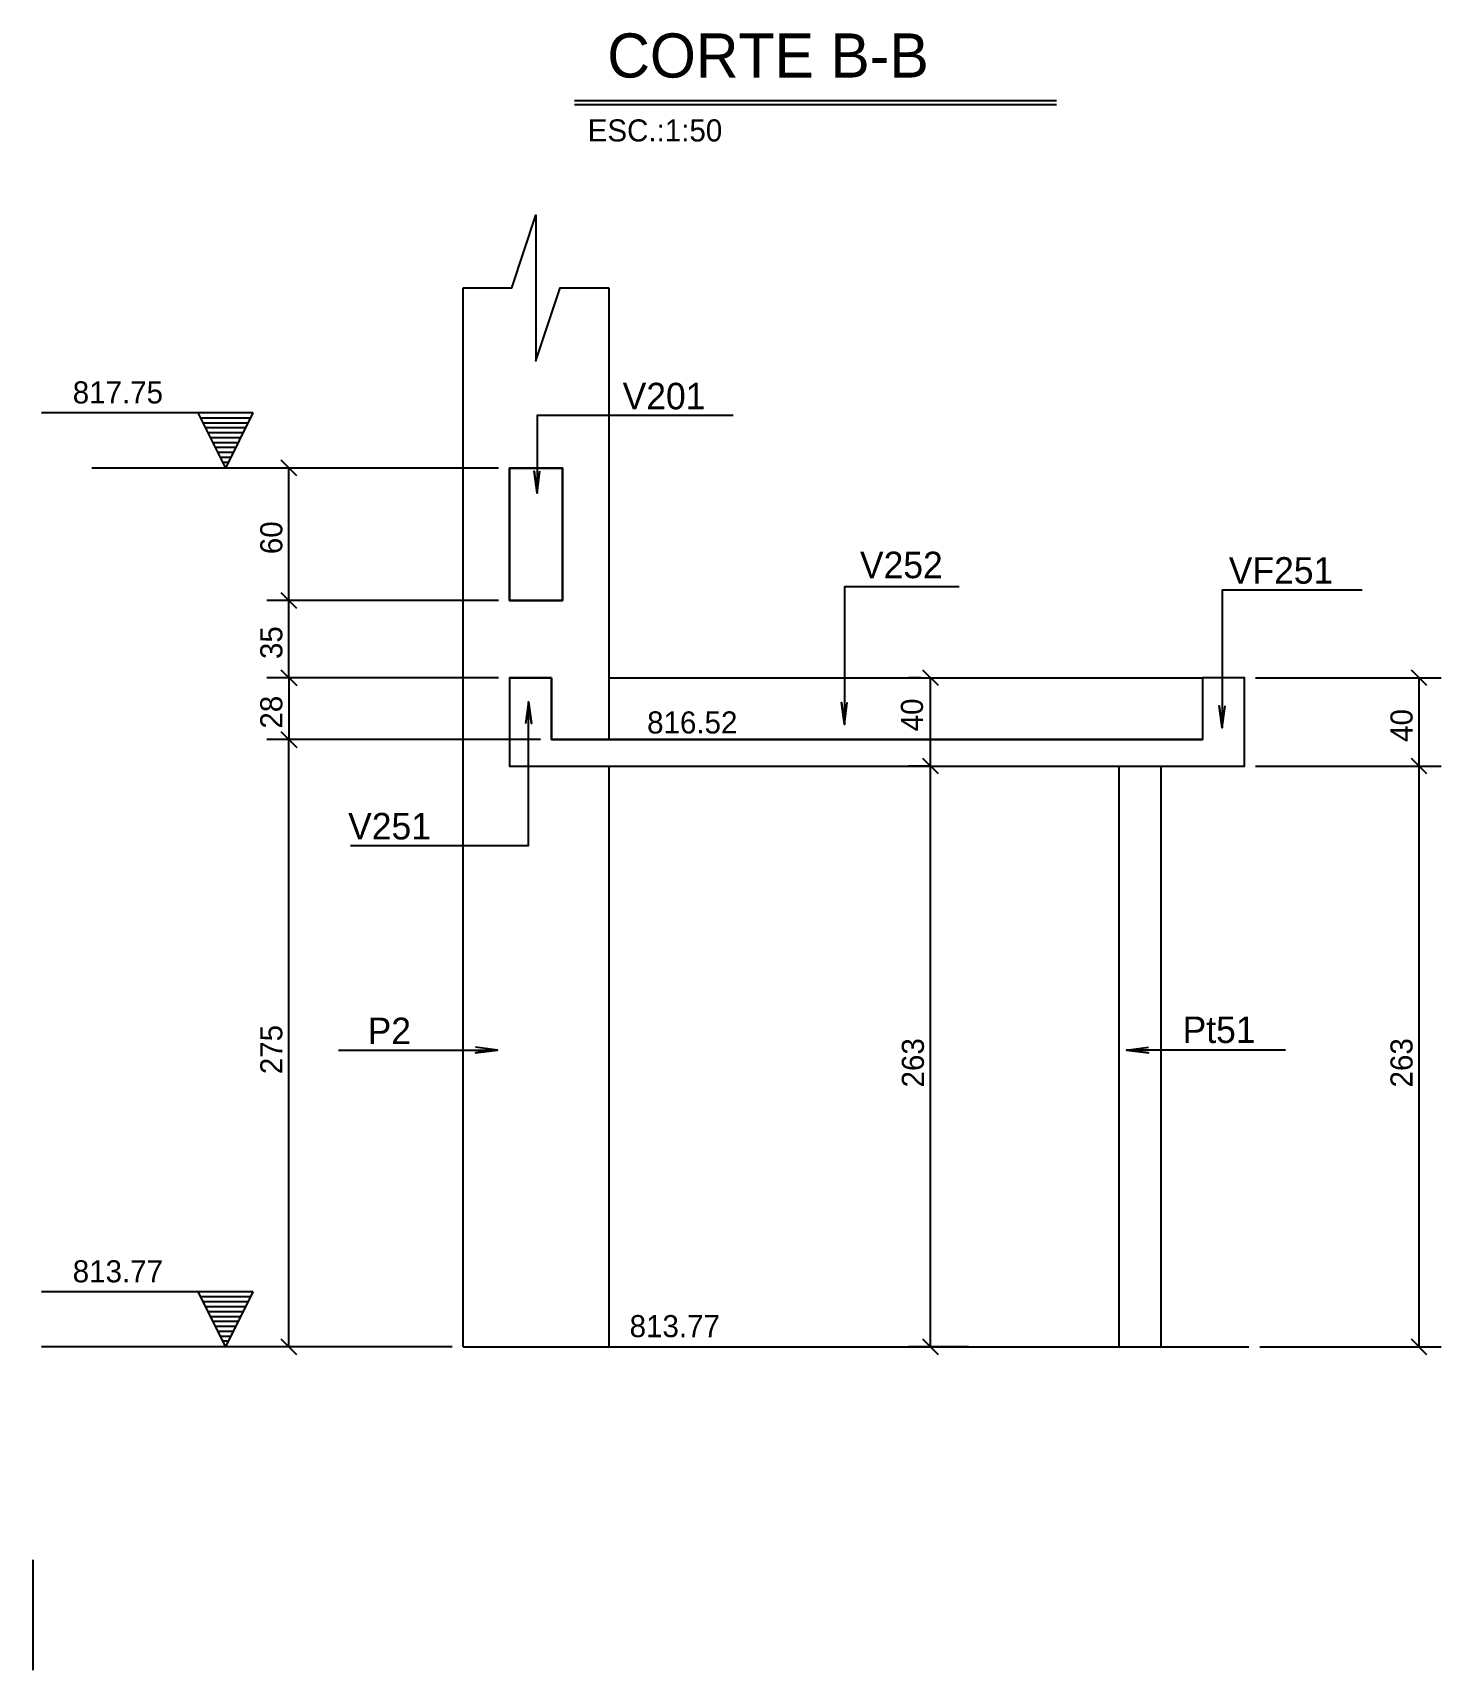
# Model space of a CAD drawing. Header units: metres. Extents: x 1416 to 7072, y 589 to 3962.
# Drawn here: x 4493 to 5131, y 589 to 1331 of the extents above; entities that cross this region are included whole.
import ezdxf

# ---------------------------------------------------------------- set-up
doc = ezdxf.new("R2010")
doc.units = ezdxf.units.M
for name, color, linetype in [('2', 2, 'Continuous'), ('3', 3, 'Continuous'), ('6', 6, 'Continuous'), ('8', 8, 'Continuous'), ('9', 9, 'Continuous')]:
    doc.layers.add(name, color=color, linetype=linetype)

msp = doc.modelspace()

# ---------------------------------------------------------------- texts
at = {"layer": '2', "linetype": 'Continuous'}
msp.add_text('ESC.:1:50', height=10, dxfattribs=at).set_placement((4744.810069, 1281.573539))
for s, p in [('60', (4606.534536, 1094.682395)), ('35', (4606.534536, 1047.182395)), ('28', (4606.534536, 1015.682395)), ('40', (4896.666489, 1014.440479)), ('40', (5118.374869, 1009.682395)), ('275', (4606.534536, 859.182395)), ('263', (4897.080236, 853.182395)), ('263', (5118.374869, 853.182395))]:
    msp.add_text(s, height=10, rotation=90, dxfattribs=at).set_placement(p)
at = {"layer": '3', "linetype": 'Continuous'}
for s, height, p in [('817.75', 10, (4511.603133, 1162.933946)), ('V201', 12, (4760.648337, 1160.276891)), ('V252', 12, (4868.138386, 1083.812037)), ('VF251', 12, (5035.164874, 1081.32195)), ('816.52', 10, (4771.724456, 1013.474803)), ('V251', 12, (4636.337557, 965.501756)), ('P2', 12, (4645.165363, 872.809795)), ('Pt51', 12, (5014.246624, 873.315981)), ('813.77', 10, (4511.603133, 764.933946)), ('813.77', 10, (4763.805284, 740.102143))]:
    msp.add_text(s, height=height, dxfattribs=at).set_placement(p)
at = {"layer": '6', "linetype": 'Continuous'}
msp.add_text('CORTE B-B', height=20, dxfattribs=at).set_placement((4753.68362, 1310.50516))

# ---------------------------------------------------------------- linework, layer by layer
at = {"layer": '2', "linetype": 'Continuous'}
for p, q in [((4613.07007, 1130.146861), (4605.999002, 1137.217928)), ((4613.07007, 1070.146861), (4605.999002, 1077.217928)), ((4613.07007, 1070.146861), (4605.999002, 1077.217928)), ((4605.999002, 1042.217928), (4613.07007, 1035.146861)), ((4613.07007, 1035.146861), (4605.999002, 1042.217928)), ((4903.615769, 1035.146861), (4896.544702, 1042.217928)), ((5124.910403, 1035.146861), (5117.839335, 1042.217928)), ((4613.07007, 1007.146861), (4605.999002, 1014.217928)), ((4605.999002, 1014.217928), (4613.07007, 1007.146861)), ((4903.615769, 995.146861), (4896.544702, 1002.217928)), ((4903.615769, 995.146861), (4896.544702, 1002.217928)), ((5124.910403, 995.146861), (5117.839335, 1002.217928)), ((5124.910403, 995.146861), (5117.839335, 1002.217928)), ((4613.07007, 732.146861), (4605.999002, 739.217928)), ((4903.615769, 732.146861), (4896.544702, 739.217928)), ((5124.910403, 732.146861), (5117.839335, 739.217928))]:
    msp.add_line(p, q, dxfattribs=at)
at = {"layer": '3', "linetype": 'Continuous'}
for p, q in [((4688.388215, 735.682395), (4688.388215, 1215.232707)), ((4754.388215, 1215.232707), (4754.388215, 1010.682395)), ((4593.387969, 1158.682406), (4497.387989, 1158.682406)), ((4580.887969, 1133.682395), (4568.387945, 1158.682406)), ((4580.887969, 1133.682395), (4593.387969, 1158.682406)), ((4569.502743, 1156.452787), (4592.273219, 1156.452787)), ((4570.61754, 1154.22324), (4591.158422, 1154.22324)), ((4571.732338, 1151.993645), (4590.043672, 1151.993645)), ((4572.847088, 1149.764097), (4588.928874, 1149.764097)), ((4573.961886, 1147.53455), (4587.814077, 1147.534502)), ((4575.076683, 1145.304955), (4586.699327, 1145.304955)), ((4576.191481, 1143.075347), (4585.584529, 1143.075395)), ((4577.306278, 1140.84574), (4584.469731, 1140.8458)), ((4578.421076, 1138.616193), (4583.354934, 1138.616193)), ((4579.535826, 1136.386645), (4582.240112, 1136.386645)), ((4754.388215, 1038.682395), (5023.285214, 1038.682395)), ((4754.388215, 998.682395), (4754.388215, 735.682395)), ((4985.388215, 998.682395), (4985.388215, 735.682395)), ((5004.388215, 998.682395), (5004.388215, 735.682395)), ((4593.387969, 760.682406), (4497.387989, 760.682406)), ((4580.887969, 735.682395), (4568.387945, 760.682406)), ((4569.502743, 758.452787), (4592.273219, 758.452787)), ((4580.887969, 735.682395), (4593.387969, 760.682406)), ((4570.61754, 756.22324), (4591.158422, 756.22324)), ((4571.732338, 753.993645), (4590.043672, 753.993645)), ((4572.847088, 751.764097), (4588.928874, 751.764097)), ((4573.961886, 749.53455), (4587.814077, 749.534502)), ((4575.076683, 747.304955), (4586.699327, 747.304955)), ((4576.191481, 745.075347), (4585.584529, 745.075395)), ((4577.306278, 742.84574), (4584.469731, 742.8458)), ((4578.421076, 740.616193), (4583.354934, 740.616193)), ((4579.535826, 738.386645), (4582.240112, 738.386645)), ((4493.495857, 639.268607), (4493.495857, 589.269107))]:
    msp.add_line(p, q, dxfattribs=at)
at = {"layer": '6', "linetype": 'Continuous'}
for p, q in [((4738.871431, 1300.154798), (4957.13667, 1300.154798)), ((4738.871431, 1298.356758), (4957.13667, 1298.356758)), ((4709.388215, 1038.682395), (4728.388215, 1038.682395)), ((4709.388215, 1038.682395), (4709.388215, 998.682395)), ((4728.388215, 1038.682395), (4728.388215, 1010.682395)), ((5042.285214, 1038.682395), (5023.285214, 1038.682395)), ((5023.285214, 1038.682395), (5023.285214, 1010.682395)), ((5042.285214, 998.682395), (5042.285214, 1038.682395)), ((4728.388215, 1010.682395), (5023.285214, 1010.682395)), ((4709.388215, 998.682395), (5042.285214, 998.682395)), ((4688.388215, 735.682395), (5044.232069, 735.682395))]:
    msp.add_line(p, q, dxfattribs=at)
msp.add_lwpolyline([(4709.388215, 1133.682395), (4709.388215, 1073.682395), (4733.388215, 1073.682395), (4733.388215, 1133.682395), (4709.388215, 1133.682395)], dxfattribs=at)
at = {"layer": '8', "linetype": 'Continuous'}
for points in [[(4733.388215, 1133.682395), (4733.388215, 1073.682395), (4709.388215, 1073.682395), (4709.388215, 1133.682395), (4733.388215, 1133.682395)], [(4728.388215, 1038.682395), (4709.388215, 1038.682395), (4709.388215, 998.682395), (5042.285214, 998.682395), (5042.285214, 1038.682395), (5023.285214, 1038.682395), (5023.285214, 1010.682395), (4728.388215, 1010.682395), (4728.388215, 1038.682395)]]:
    msp.add_lwpolyline(points, dxfattribs=at)
at = {"layer": '9', "linetype": 'Continuous'}
for p, q in [((4704.388215, 1133.682395), (4520.230872, 1133.682395)), ((4704.388215, 1133.682395), (4599.534536, 1133.682395)), ((4609.534536, 1073.682395), (4609.534536, 1133.682395)), ((4704.388215, 1073.682395), (4599.534536, 1073.682395)), ((4609.534536, 1038.682395), (4609.534536, 1073.682395)), ((4704.388215, 1038.682395), (4599.534536, 1038.682395)), ((4699.388215, 1038.682395), (4599.534536, 1038.682395)), ((4609.534536, 1038.682395), (4609.534536, 1010.682395)), ((4895.833603, 1038.682395), (4890.080236, 1038.682395)), ((4900.080236, 998.682395), (4900.080236, 1038.682395)), ((5047.285214, 1038.682395), (5131.374869, 1038.682395)), ((5121.374869, 998.682395), (5121.374869, 1038.682395)), ((4723.388215, 1010.682395), (4599.534536, 1010.682395)), ((4625.996159, 1010.682395), (4599.534536, 1010.682395)), ((4609.534536, 735.682395), (4609.534536, 1010.682395)), ((4900.156766, 998.682395), (4890.080236, 998.682395)), ((4900.080236, 735.682395), (4900.080236, 998.682395)), ((5047.285214, 998.682395), (5131.374869, 998.682395)), ((5121.374869, 735.682395), (5121.374869, 998.682395)), ((4683.388215, 735.682395), (4497.387989, 735.682395)), ((4917.290054, 735.682395), (4890.080236, 735.682395)), ((5049.232069, 735.682395), (5131.374869, 735.682395))]:
    msp.add_line(p, q, dxfattribs=at)
for points in [[(4688.388215, 1215.232707), (4710.388257, 1215.232707), (4721.388215, 1248.232707), (4721.388215, 1182.232709), (4732.388236, 1215.232707), (4754.388215, 1215.232707)], [(4810.624756, 1157.459635), (4721.910103, 1157.459635), (4721.910103, 1122.351099), (4720.604841, 1132.265547), (4721.910103, 1122.351099), (4723.215365, 1132.265547)], [(4913.06034, 1079.881825), (4861.055163, 1079.881825), (4861.055163, 1017.543005), (4859.749901, 1027.457454), (4861.055163, 1017.543005), (4862.360425, 1027.457454)], [(5095.566107, 1078.352577), (5032.14035, 1078.352577), (5032.14035, 1016.013757), (5030.835089, 1025.928206), (5032.14035, 1016.013757), (5033.445612, 1025.928206)], [(4637.389553, 962.737291), (4718.009155, 962.737291), (4718.009155, 1027.869918), (4719.314417, 1017.955469), (4718.009155, 1027.869918), (4716.703893, 1017.955469)], [(4632.008107, 870.13154), (4703.910081, 870.13154), (4693.995633, 868.826278), (4703.910081, 870.13154), (4693.995633, 871.436802)], [(5060.768323, 870.13154), (4988.866349, 870.13154), (4998.780797, 868.826278), (4988.866349, 870.13154), (4998.780797, 871.436802)]]:
    msp.add_lwpolyline(points, dxfattribs=at)

msp.set_redraw_order([(e.dxf.handle, doc.entitydb.next_handle()) for e in msp.query("TEXT MTEXT ATTDEF DIMENSION ARC_DIMENSION")])  # texts and dimensions are drawn at this point

doc.saveas('drawing.dxf')
